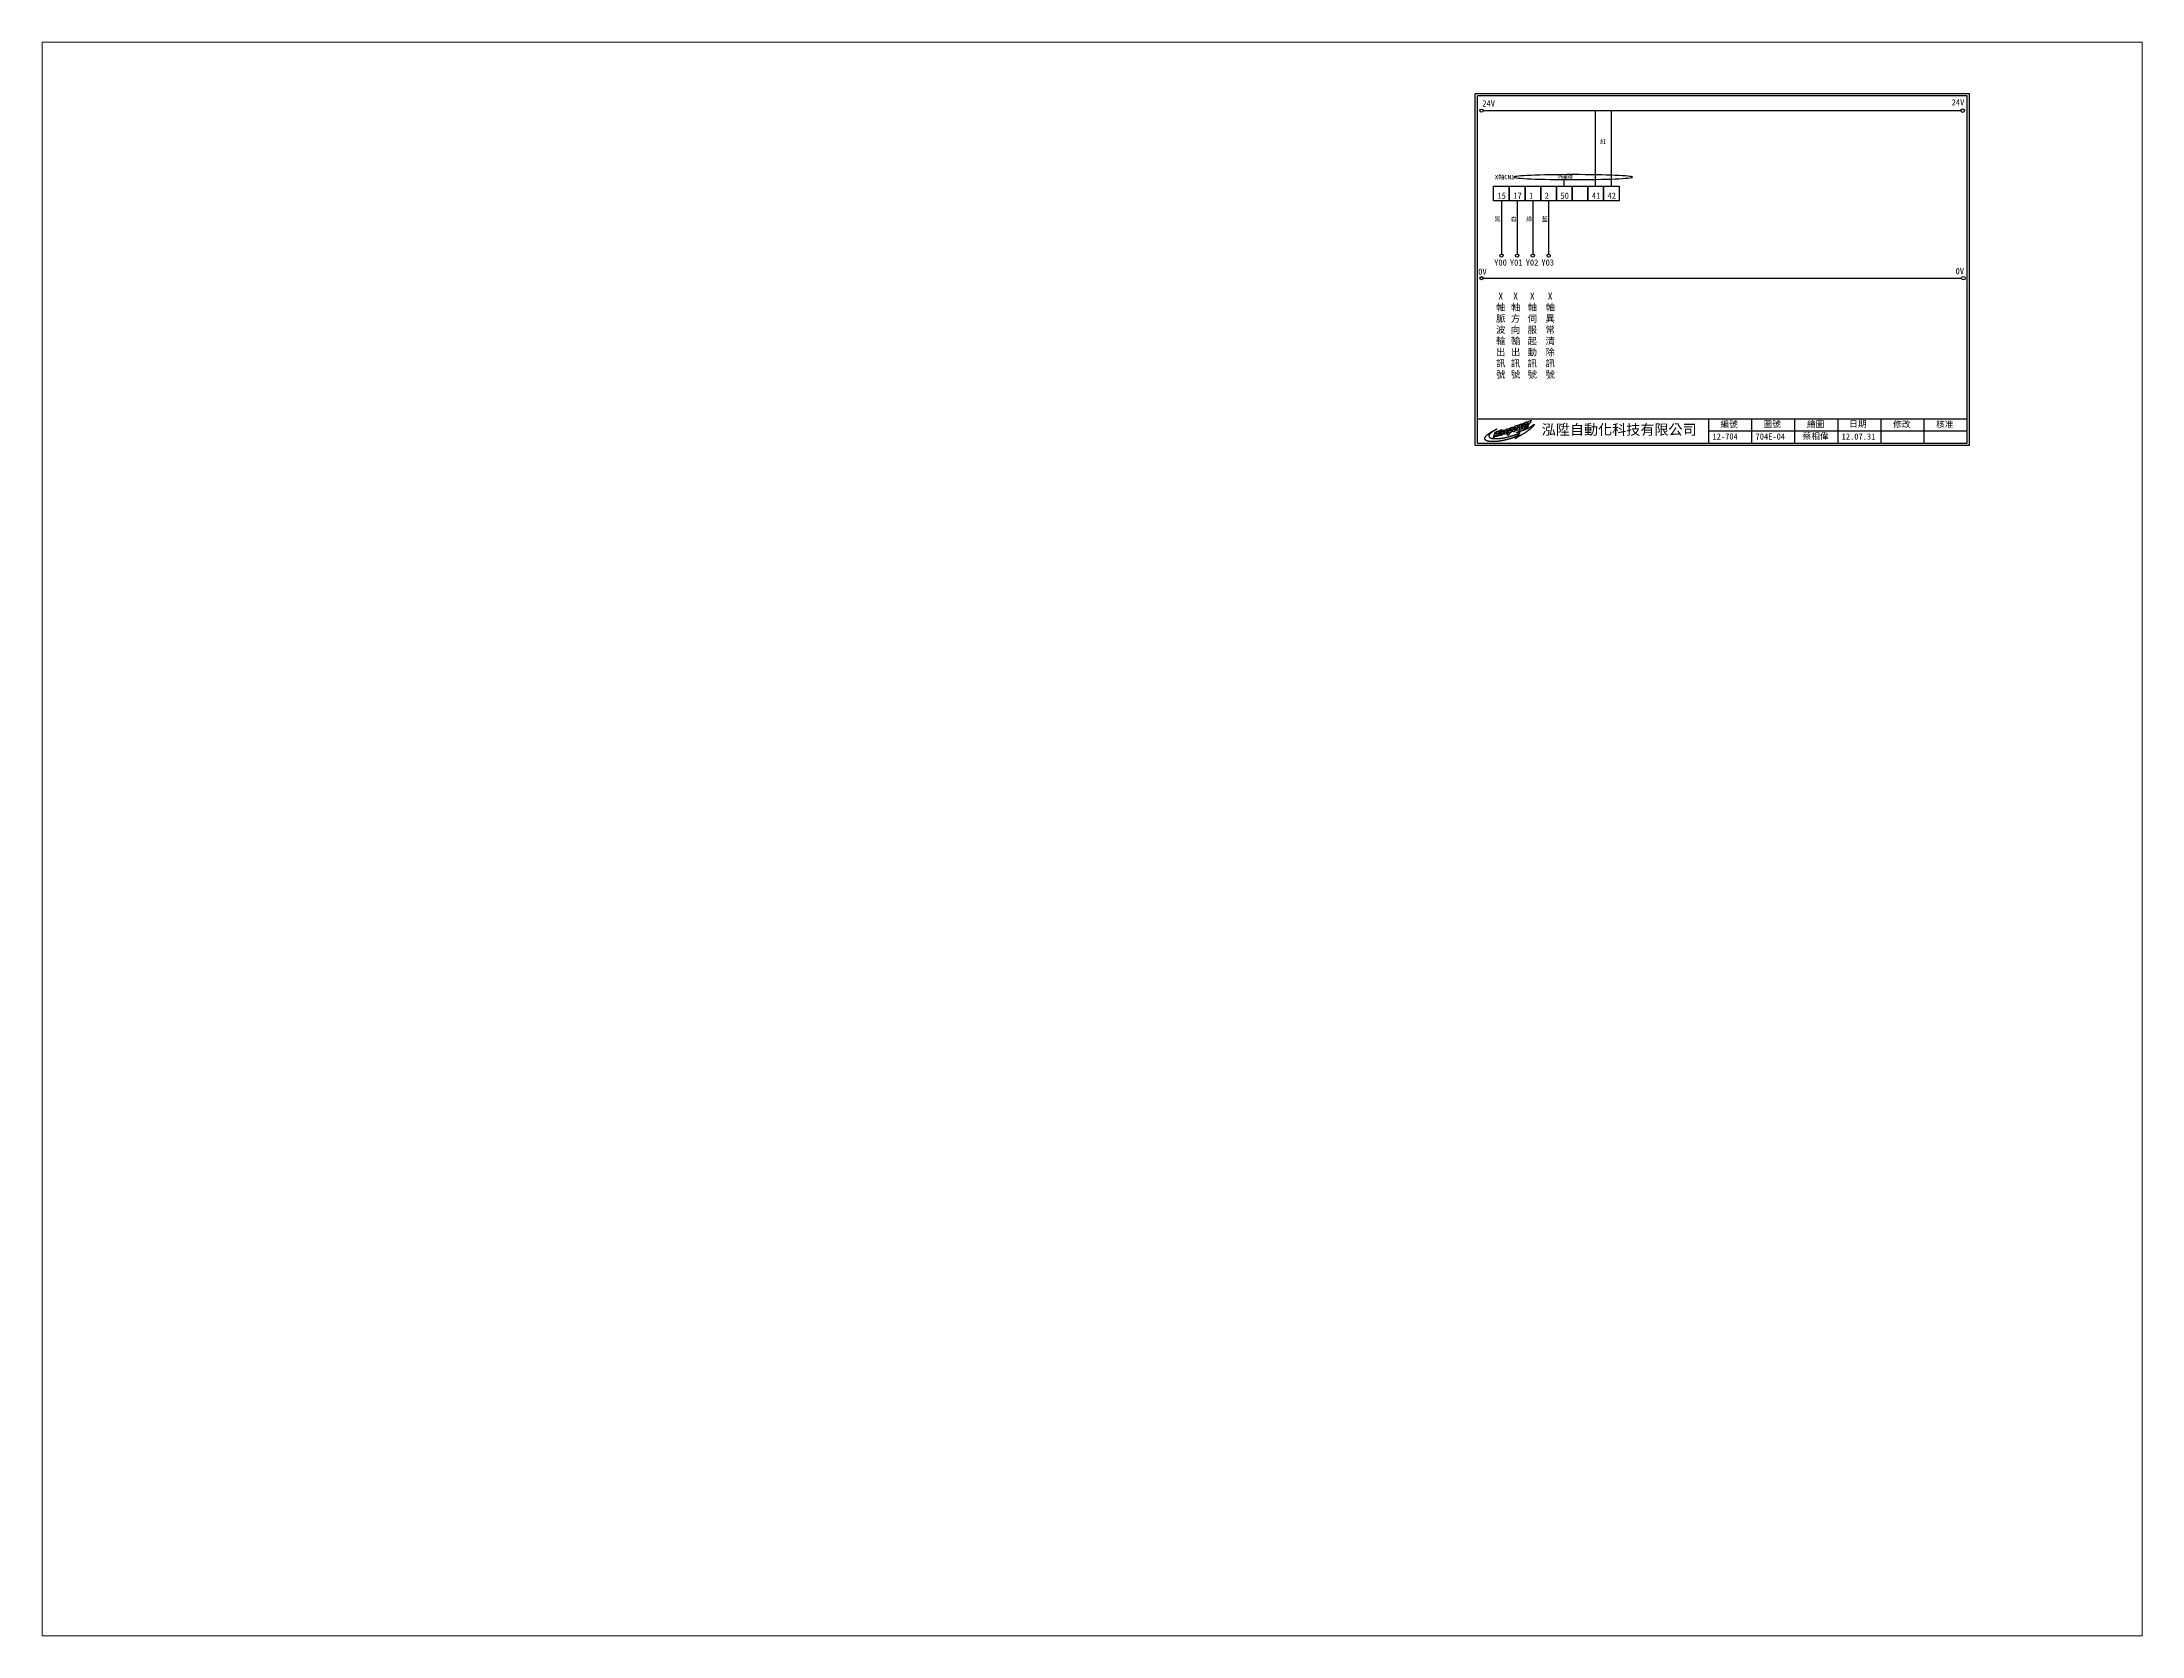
# Paper-space layout '配置1' of a CAD drawing. Extents: x 26 to 231, y 20 to 176.
# The model-space entities are those that its viewports show. They can reach past a viewport. Long polylines and large blocks are cut down to what shows.
import ezdxf

# ---------------------------------------------------------------- set-up
doc = ezdxf.new("R2010")
doc.units = 0
doc.linetypes.add('HIDDEN5', pattern=[10, 6, -4])
doc.layers.get('0').update_dxf_attribs({"linetype": 'CONTINUOUS'})
for name, color, linetype in [('圖框層', 7, 'CONTINUOUS'), ('標尺寸層', 3, 'CONTINUOUS'), ('輪廓線層', 7, 'CONTINUOUS')]:
    doc.layers.add(name, color=color, linetype=linetype)
doc.styles.add('CNS', font='romanc.shx', dxfattribs={"bigfont": 'chineset.shx'})
doc.styles.add('STSL', font='KAIU.TTF')

psp = doc.layouts.new('配置1')

msp = doc.modelspace()

# ---------------------------------------------------------------- texts
at = {"layer": '圖框層', "color": 4, "style": 'STSL'}
for s, height, p in [('24V', 3.6, (838.1, 530.3)), ('24V', 3.6, (1110.7, 530.9)), ('紅', 2.5, (906.5, 508.6)), ('X軸CN1', 2.5, (845.4, 488.1)), ('隔離線', 2, (882.2, 488.5)), ('黑', 2.5, (845.2, 463.7)), ('白', 2.5, (854.7, 463.7)), ('綠', 2.5, (863.6, 463.7)), ('藍', 2.5, (872.7, 463.7)), ('Y00', 3.6, (845, 437.9)), ('Y01', 3.6, (854.1, 437.9)), ('Y02', 3.6, (863.3, 437.9)), ('Y03', 3.6, (872.4, 437.9)), ('0V', 3.6, (835.7, 432.6)), ('0V', 3.6, (1113, 432.9)), ('泓陞自動化科技有限公司', 6, (872.6, 339.7)), ('編號', 3.6, (976.4, 344)), ('圖號', 3.6, (1001.4, 344)), ('繪圖', 3.6, (1026.7, 344)), ('日期', 3.6, (1051.2, 344.2)), ('修改', 3.6, (1076.7, 344)), ('核准', 3.6, (1101.7, 344)), ('12-704', 3.6, (971.8, 336.9)), ('704E-04', 3.6, (996.8, 336.9)), ('蔡相偉', 3.6, (1024.1, 337.1)), ('12.07.31', 3.6, (1046.8, 336.9))]:
    msp.add_text(s, height=height, dxfattribs=at).set_placement(p)
at = {"layer": '圖框層', "color": 7, "style": 'STSL'}
for s, p in [('15', (846.9, 476.7)), ('17', (856.1, 476.7)), ('1', (865.2, 476.7)), ('2', (874.3, 476.7)), ('50', (883.5, 476.7)), ('41', (901.7, 476.7)), ('42', (910.8, 476.7))]:
    msp.add_text(s, height=3.6, dxfattribs=at).set_placement(p)
at = {"layer": '標尺寸層', "color": 7, "char_height": 3.9, "width": 2.848, "attachment_point": 5, "style": 'CNS'}
for s, insert in [('{\\fDFKai-SB|b0|i0|c136|p65;X軸脈波輸出訊號}', (848.8, 397.2)), ('{\\fDFKai-SB|b0|i0|c136|p65;X軸方向輸出訊號}', (857.4, 397.2)), ('{\\fDFKai-SB|b0|i0|c136|p65;X軸伺服起動訊號}', (867.1, 397.2)), ('{\\fDFKai-SB|b0|i0|c136|p65;X軸異常清除訊號}', (877.5, 397.2))]:
    msp.add_mtext(s, dxfattribs=dict(at, insert=insert))

# ---------------------------------------------------------------- linework, layer by layer
for centre in [(1117.1, 527.9), (1117.6, 430.6)]:
    msp.add_circle(centre, 1)
at = {"layer": '圖框層', "color": 7}
for p, q in [((1121, 537.6), (834, 537.6)), ((834, 333.6), (834, 537.6)), ((1121, 333.6), (1121, 537.6)), ((1119.7, 536.4), (835.2, 536.4)), ((835.2, 334.9), (835.2, 536.4)), ((1119.7, 334.9), (1119.7, 536.4)), ((835.2, 348.9), (1119.7, 348.9)), ((969.7, 334.9), (969.7, 348.9)), ((969.7, 341.9), (1119.7, 341.9)), ((994.7, 334.9), (994.7, 348.9)), ((1019.7, 334.9), (1019.7, 348.9)), ((1044.7, 334.9), (1044.7, 348.9)), ((1069.7, 334.9), (1069.7, 348.9)), ((1094.7, 334.9), (1094.7, 348.9)), ((834, 333.6), (1121, 333.6)), ((835.2, 334.9), (1119.7, 334.9))]:
    msp.add_line(p, q, dxfattribs=at)
at = {"layer": '標尺寸層', "color": 7}
for p, q in [((838.5, 527.9), (1116.1, 527.9)), ((903.9, 484.1), (903.9, 527.9)), ((913.1, 484.1), (913.1, 527.9)), ((885.7, 484.1), (885.7, 487.9)), ((849.2, 475.5), (849.2, 444.6)), ((858.3, 475.5), (858.3, 444.6)), ((867.4, 475.5), (867.4, 444.6)), ((876.6, 475.5), (876.6, 444.6)), ((838.7, 430.6), (1116.6, 430.6))]:
    msp.add_line(p, q, dxfattribs=at)
for points in [[(844.6, 484.1), (853.7, 484.1), (853.7, 475.5), (844.6, 475.5)], [(853.7, 484.1), (862.9, 484.1), (862.9, 475.5), (853.7, 475.5)], [(862.9, 484.1), (872, 484.1), (872, 475.5), (862.9, 475.5)], [(872, 484.1), (881.1, 484.1), (881.1, 475.5), (872, 475.5)], [(881.1, 484.1), (890.2, 484.1), (890.2, 475.5), (881.1, 475.5)], [(890.2, 484.1), (899.4, 484.1), (899.4, 475.5), (890.2, 475.5)], [(899.4, 484.1), (908.5, 484.1), (908.5, 475.5), (899.4, 475.5)], [(908.5, 484.1), (917.6, 484.1), (917.6, 475.5), (908.5, 475.5)]]:
    msp.add_lwpolyline(points, close=True, dxfattribs=at)
for centre in [(837.6, 527.9), (849.2, 443.7), (858.3, 443.7), (867.4, 443.7), (876.6, 443.7), (837.6, 430.6)]:
    msp.add_circle(centre, 0.92, dxfattribs=at)
at = {"layer": '標尺寸層', "color": 7, "linetype": 'HIDDEN5', "extrusion": (0, 0, -1)}
msp.add_ellipse((890.8, 489.3), major_axis=(-34.5, 0), ratio=0.042058, dxfattribs=at)
at = {"layer": '輪廓線層', "color": 1}
msp.add_lwpolyline([(858.6, 339.1), (858.3, 339), (858, 338.8), (857.7, 338.7), (857.4, 338.6), (857.1, 338.4), (856.8, 338.3), (856.5, 338.2), (856.2, 338.1), (855.9, 338), (855.7, 337.9), (855.5, 337.8), (855.3, 337.7), (855, 337.7), (854.8, 337.6), (854.6, 337.5), (854.4, 337.4), (854.1, 337.4), (853.8, 337.3), (853.5, 337.2), (853.3, 337.1), (853, 337), (852.7, 337), (852.4, 336.9), (852.1, 336.8), (851.9, 336.7), (851.6, 336.7), (851.4, 336.6), (851.2, 336.6), (851, 336.5), (850.8, 336.5), (850.6, 336.4), (850.4, 336.4), (850.2, 336.3), (850, 336.3), (849.8, 336.3), (849.6, 336.2), (849.4, 336.2), (849.3, 336.1), (849.1, 336.1), (848.9, 336.1), (848.7, 336.1), (848.5, 336), (848.4, 336), (848.2, 336), (848, 335.9), (847.8, 335.9), (847.6, 335.9), (847.5, 335.9), (847.3, 335.9), (847.2, 335.8), (847, 335.8), (846.8, 335.8), (846.7, 335.8), (846.5, 335.8), (846.4, 335.8), (846.2, 335.7), (846, 335.7), (845.9, 335.7), (845.7, 335.7), (845.5, 335.7), (845.3, 335.7), (845.2, 335.7), (845, 335.7), (844.8, 335.7), (844.7, 335.7), (844.5, 335.7), (844.4, 335.7), (844.2, 335.7), (844.1, 335.7), (843.9, 335.7), (843.8, 335.7), (843.7, 335.7), (843.5, 335.7), (843.4, 335.7), (843.3, 335.7), (843.2, 335.7), (843.1, 335.7), (843, 335.7), (842.9, 335.7), (842.7, 335.7), (842.6, 335.8), (842.5, 335.8), (842.4, 335.8), (842.2, 335.8), (842.1, 335.8), (842, 335.8), (841.8, 335.9), (841.7, 335.9), (841.6, 335.9), (841.4, 336), (841.3, 336), (841.1, 336), (841, 336.1), (840.9, 336.1), (840.8, 336.2), (840.6, 336.2), (840.5, 336.3), (840.4, 336.3), (840.3, 336.3), (840.3, 336.4), (840.2, 336.4), (840.1, 336.5), (840.1, 336.5), (840, 336.6), (839.9, 336.6), (839.9, 336.7), (839.9, 336.7), (839.8, 336.8), (839.8, 336.8), (839.8, 336.8), (839.7, 336.9), (839.7, 336.9), (839.7, 336.9), (839.7, 337), (839.7, 337), (839.7, 337), (839.7, 337.1), (839.6, 337.1), (839.6, 337.1), (839.6, 337.2), (839.6, 337.2), (839.6, 337.2), (839.6, 337.3), (839.6, 337.3), (839.6, 337.3), (839.6, 337.4), (839.6, 337.4), (839.6, 337.4), (839.6, 337.5), (839.6, 337.5), (839.6, 337.5), (839.6, 337.6), (839.6, 337.6), (839.6, 337.7), (839.6, 337.7), (839.6, 337.7), (839.6, 337.8), (839.6, 337.8), (839.6, 337.8), (839.6, 337.9), (839.6, 337.9), (839.6, 338), (839.7, 338), (839.7, 338.1), (839.7, 338.1), (839.8, 338.2), (839.8, 338.3), (839.8, 338.3), (839.9, 338.4), (839.9, 338.5), (840, 338.6), (840.1, 338.7), (840.1, 338.7), (840.2, 338.8), (840.3, 338.9), (840.4, 339), (840.4, 339.1), (840.5, 339.2), (840.6, 339.3), (840.7, 339.4), (840.8, 339.5), (841, 339.6), (841.1, 339.8), (841.2, 339.9), (841.3, 340), (841.5, 340.1), (841.6, 340.2), (841.7, 340.3), (841.9, 340.4), (842, 340.5), (842.1, 340.6), (842.3, 340.7), (842.4, 340.8), (842.5, 340.8), (842.7, 340.9), (842.8, 341), (842.9, 341.1), (843, 341.2), (843.2, 341.2), (843.3, 341.3), (843.4, 341.4), (843.5, 341.4), (843.6, 341.5), (843.7, 341.6), (843.8, 341.6), (843.9, 341.7), (844, 341.7), (844.1, 341.8), (844.3, 341.9), (844.4, 341.9), (844.6, 342), (844.7, 342.1), (844.9, 342.2), (845.1, 342.3), (845.3, 342.4), (845.5, 342.5), (845.7, 342.6), (845.9, 342.7), (846.1, 342.8), (846.2, 342.9), (846.4, 343), (846.5, 343), (846.5, 343), (846.6, 343), (846.6, 343), (846.6, 343), (846.6, 343), (846.6, 343), (846.6, 343), (846.5, 342.9), (846.5, 342.9), (846.4, 342.9), (846.3, 342.8), (846.2, 342.8), (846.1, 342.7), (846, 342.7), (845.9, 342.6), (845.8, 342.5), (845.7, 342.5), (845.6, 342.4), (845.5, 342.3), (845.3, 342.3), (845.2, 342.2), (845.1, 342.1), (844.9, 342), (844.8, 342), (844.7, 341.9), (844.6, 341.8), (844.4, 341.7), (844.3, 341.6), (844.2, 341.6), (844.1, 341.5), (843.9, 341.4), (843.8, 341.3), (843.7, 341.2), (843.6, 341.2), (843.5, 341.1), (843.4, 341), (843.3, 340.9), (843.1, 340.8), (843, 340.7), (842.9, 340.6), (842.9, 340.6), (842.8, 340.5), (842.7, 340.4), (842.6, 340.3), (842.5, 340.2), (842.4, 340.1), (842.4, 340.1), (842.3, 340), (842.3, 339.9), (842.2, 339.9), (842.2, 339.8), (842.1, 339.7), (842.1, 339.7), (842, 339.6), (842, 339.5), (842, 339.5), (842, 339.4), (842, 339.3), (841.9, 339.3), (841.9, 339.2), (841.9, 339.2), (841.9, 339.1), (841.9, 339.1), (841.9, 339), (841.9, 339), (841.9, 338.9), (841.9, 338.9), (841.9, 338.8), (841.9, 338.8), (841.9, 338.8), (841.9, 338.7), (842, 338.7), (842, 338.7), (842, 338.6), (842, 338.6), (842, 338.5), (842, 338.5), (842.1, 338.5), (842.1, 338.4), (842.1, 338.4), (842.1, 338.4), (842.2, 338.3), (842.2, 338.3), (842.2, 338.3), (842.3, 338.3), (842.3, 338.2), (842.4, 338.2), (842.4, 338.2), (842.5, 338.1), (842.5, 338.1), (842.6, 338.1), (842.6, 338), (842.7, 338), (842.7, 338), (842.8, 338), (842.9, 337.9), (842.9, 337.9), (843, 337.9), (843.1, 337.8), (843.1, 337.8), (843.2, 337.8), (843.3, 337.7), (843.4, 337.7), (843.4, 337.7), (843.5, 337.7), (843.6, 337.7), (843.7, 337.6), (843.8, 337.6), (843.8, 337.6), (843.9, 337.6), (844, 337.6), (844.1, 337.6), (844.2, 337.6), (844.4, 337.5), (844.5, 337.5), (844.6, 337.5), (844.7, 337.5), (844.9, 337.5), (845, 337.5), (845.1, 337.5), (845.3, 337.5), (845.4, 337.5), (845.6, 337.5), (845.7, 337.5), (845.9, 337.5), (846.1, 337.5), (846.2, 337.5), (846.4, 337.5), (846.6, 337.5), (846.8, 337.5), (847, 337.5), (847.2, 337.5), (847.4, 337.5), (847.6, 337.5), (847.8, 337.6), (847.9, 337.6), (848.1, 337.6), (848.3, 337.6), (848.4, 337.6), (848.6, 337.6), (848.8, 337.7), (848.9, 337.7), (849.1, 337.7), (849.3, 337.7), (849.4, 337.7), (849.6, 337.8), (849.8, 337.8), (850, 337.8), (850.2, 337.9), (850.4, 337.9), (850.7, 337.9), (850.9, 338), (851.2, 338), (851.5, 338.1), (851.7, 338.1), (852, 338.2), (852.3, 338.3), (852.6, 338.3), (852.9, 338.4), (853.2, 338.5), (853.4, 338.5), (853.7, 338.6), (854, 338.7), (854.2, 338.7), (854.5, 338.8), (854.7, 338.9), (854.9, 339), (855.1, 339), (855.4, 339.1), (855.5, 339.1), (855.7, 339.2), (855.9, 339.2), (856, 339.3), (856.2, 339.3), (856.3, 339.4), (856.4, 339.4), (856.5, 339.4), (856.6, 339.5), (856.7, 339.5), (856.9, 339.6), (857, 339.6), (857.1, 339.7), (857.2, 339.7), (857.4, 339.8), (857.6, 339.8), (857.7, 339.9), (857.9, 340), (858.1, 340), (858.2, 340.1), (858.4, 340.1), (858.5, 340.2), (858.7, 340.3), (858.8, 340.3), (858.9, 340.3), (859, 340.4), (859.1, 340.4), (859.2, 340.5), (859.4, 340.5), (859.5, 340.5), (859.6, 340.6), (859.7, 340.6), (859.8, 340.7), (859.8, 340.7), (859.9, 340.7), (860, 340.8), (860, 340.8), (860, 340.8), (860, 340.8), (860, 340.9), (859.9, 340.9), (859.9, 340.9), (859.8, 340.9), (859.8, 340.9), (859.7, 340.9), (859.6, 340.9), (859.5, 340.9), (859.4, 341), (859.4, 341), (859.3, 341), (859.2, 341), (859.1, 341), (859, 341), (858.9, 341), (858.8, 341), (858.7, 341), (858.6, 341), (858.5, 341.1), (858.5, 341.1), (858.4, 341.1), (858.3, 341.1), (858.2, 341.1), (858.2, 341.1), (858.1, 341.1), (858.1, 341.1), (858, 341.1), (858, 341.2), (858, 341.2), (858, 341.2), (858, 341.2), (858, 341.2), (858.1, 341.2), (858.1, 341.2), (858.2, 341.3), (858.3, 341.3), (858.4, 341.3), (858.5, 341.3), (858.6, 341.4), (858.7, 341.4), (858.9, 341.4), (859, 341.5), (859.2, 341.5), (859.3, 341.6), (859.5, 341.6), (859.7, 341.7), (859.9, 341.7), (860, 341.8), (860.2, 341.8), (860.4, 341.9), (860.6, 341.9), (860.8, 342), (861, 342.1), (861.1, 342.1), (861.3, 342.2), (861.5, 342.2), (861.7, 342.3), (861.9, 342.4), (862.1, 342.4), (862.3, 342.5), (862.5, 342.6), (862.8, 342.7), (863, 342.8), (863.2, 342.9), (863.5, 343), (863.8, 343.1), (864, 343.2), (864.3, 343.4), (864.5, 343.5), (864.8, 343.6), (865, 343.7), (865.2, 343.8), (865.4, 343.9), (865.6, 344), (865.8, 344.1), (865.9, 344.2), (866.1, 344.3), (866.3, 344.4), (866.4, 344.5), (866.6, 344.6), (866.8, 344.7), (866.9, 344.8), (867.1, 344.9), (867.3, 345), (867.4, 345.1), (867.5, 345.2), (867.7, 345.4), (867.8, 345.4), (867.9, 345.5), (868, 345.6), (868.1, 345.7), (868.2, 345.7), (868.3, 345.8), (868.3, 345.8), (868.3, 345.8), (868.3, 345.8), (868.3, 345.7), (868.3, 345.7), (868.3, 345.6), (868.2, 345.5), (868.2, 345.4), (868.1, 345.4), (868.1, 345.3), (868, 345.2), (868, 345.1), (867.9, 345.1), (867.9, 345), (867.8, 344.9), (867.8, 344.9), (867.7, 344.8), (867.6, 344.7), (867.6, 344.7), (867.5, 344.6), (867.4, 344.5), (867.4, 344.4), (867.3, 344.3), (867.2, 344.3), (867.1, 344.2), (867, 344.1), (866.9, 343.9), (866.8, 343.8), (866.6, 343.7), (866.5, 343.6), (866.3, 343.4), (866.2, 343.3), (866.1, 343.2), (865.9, 343), (865.7, 342.9), (865.6, 342.7), (865.4, 342.6), (865.2, 342.5), (865, 342.3), (864.8, 342.2), (864.6, 342), (864.4, 341.8), (864.1, 341.7), (863.9, 341.5), (863.7, 341.3), (863.4, 341.2), (863.1, 341), (862.9, 340.8), (862.6, 340.6), (862.4, 340.5), (862.1, 340.3), (861.8, 340.2), (861.6, 340), (861.3, 339.8), (861.1, 339.7), (860.8, 339.5), (860.5, 339.4), (860.3, 339.2), (860, 339.1), (859.7, 338.9), (859.5, 338.8), (859.2, 338.6), (859, 338.5), (858.8, 338.4), (858.6, 338.3), (858.4, 338.1), (858.2, 338.1), (858.1, 338), (857.9, 337.9), (857.8, 337.8), (857.7, 337.8), (857.6, 337.7), (857.5, 337.7), (857.4, 337.6), (857.3, 337.6), (857.3, 337.6), (857.2, 337.5), (857.1, 337.5), (857.1, 337.5), (857.1, 337.5), (857.1, 337.5), (857.1, 337.6), (857.2, 337.6), (857.2, 337.7), (857.3, 337.7), (857.4, 337.8), (857.5, 337.9), (857.6, 338), (857.8, 338.1), (857.9, 338.2), (858.1, 338.3), (858.2, 338.4), (858.4, 338.5), (858.5, 338.7), (858.7, 338.8), (858.9, 338.9), (859, 339), (859.2, 339.1), (859.3, 339.2), (859.4, 339.3), (859.5, 339.4), (859.6, 339.5), (859.6, 339.5), (859.7, 339.5), (859.7, 339.6), (859.6, 339.5), (859.6, 339.5), (859.5, 339.5), (859.3, 339.4), (859.2, 339.4), (859, 339.3), (858.8, 339.2)], close=True, dxfattribs=at)
at = {"layer": '輪廓線層', "color": 116}
for points in [[(847.2, 340.2), (847.2, 340.2), (847.2, 340.2), (847.2, 340.2), (847.2, 340.2), (847.2, 340.1), (847.2, 340.1), (847.2, 340.1), (847.2, 340.1), (847.2, 340), (847.2, 340), (847.2, 340), (847.2, 339.9), (847.2, 339.9), (847.2, 339.8), (847.2, 339.8), (847.2, 339.8), (847.2, 339.7), (847.2, 339.7), (847.2, 339.6), (847.1, 339.6), (847.1, 339.6), (847.1, 339.5), (847.1, 339.5), (847.1, 339.4), (847.1, 339.4), (847.1, 339.4), (847.1, 339.3), (847, 339.3), (847, 339.3), (847, 339.3), (847, 339.2), (847, 339.2), (847, 339.2), (847, 339.2), (847, 339.1), (847, 339.1), (847, 339.1), (847, 339.1), (847, 339), (847, 339), (847, 339), (847, 339), (847, 339), (847, 339), (847, 338.9), (847, 338.9), (847, 338.9), (847, 338.9), (847, 338.9), (847, 338.9), (847, 338.9), (847, 338.9), (847, 338.9), (847, 338.8), (847, 338.8), (846.9, 338.8), (846.9, 338.8), (846.9, 338.8), (846.9, 338.8), (846.9, 338.8), (846.8, 338.8), (846.8, 338.8), (846.8, 338.8), (846.8, 338.8), (846.7, 338.7), (846.7, 338.7), (846.7, 338.7), (846.6, 338.7), (846.6, 338.7), (846.5, 338.7), (846.5, 338.7), (846.5, 338.7), (846.4, 338.7), (846.4, 338.7), (846.4, 338.6), (846.3, 338.6), (846.3, 338.6), (846.3, 338.6), (846.3, 338.6), (846.2, 338.6), (846.2, 338.6), (846.2, 338.6), (846.2, 338.6), (846.2, 338.6), (846.1, 338.6), (846.1, 338.6), (846.1, 338.6), (846.1, 338.6), (846.1, 338.6), (846.1, 338.7), (846.1, 338.7), (846.1, 338.7), (846.1, 338.7), (846.1, 338.8), (846.1, 338.8), (846.1, 338.8), (846.1, 338.8), (846.1, 338.9), (846.2, 338.9), (846.2, 338.9), (846.2, 338.9), (846.2, 339), (846.2, 339), (846.2, 339), (846.2, 339), (846.2, 339.1), (846.2, 339.1), (846.2, 339.1), (846.2, 339.1), (846.2, 339.2), (846.2, 339.2), (846.3, 339.2), (846.3, 339.3), (846.3, 339.3), (846.3, 339.3), (846.3, 339.3), (846.3, 339.4), (846.3, 339.4), (846.3, 339.4), (846.3, 339.4), (846.3, 339.5), (846.3, 339.5), (846.3, 339.5), (846.3, 339.5), (846.3, 339.5), (846.3, 339.5), (846.3, 339.6), (846.3, 339.6), (846.3, 339.6), (846.3, 339.6), (846.3, 339.6), (846.3, 339.6), (846.3, 339.6), (846.3, 339.6), (846.3, 339.6), (846.3, 339.6), (846.3, 339.6), (846.2, 339.6), (846.2, 339.6), (846.2, 339.6), (846.2, 339.6), (846.2, 339.6), (846.2, 339.6), (846.2, 339.6), (846.2, 339.6), (846.1, 339.6), (846.1, 339.6), (846.1, 339.6), (846.1, 339.6), (846.1, 339.6), (846.1, 339.6), (846, 339.6), (846, 339.6), (846, 339.6), (846, 339.6), (846, 339.6), (845.9, 339.6), (845.9, 339.5), (845.9, 339.5), (845.9, 339.5), (845.9, 339.5), (845.8, 339.5), (845.8, 339.5), (845.8, 339.5), (845.8, 339.5), (845.8, 339.4), (845.8, 339.4), (845.8, 339.4), (845.8, 339.4), (845.8, 339.4), (845.8, 339.4), (845.8, 339.4), (845.7, 339.3), (845.7, 339.3), (845.7, 339.3), (845.7, 339.3), (845.7, 339.3), (845.7, 339.3), (845.7, 339.3), (845.7, 339.2), (845.7, 339.2), (845.7, 339.2), (845.7, 339.2), (845.7, 339.2), (845.7, 339.1), (845.7, 339.1), (845.7, 339.1), (845.7, 339.1), (845.7, 339), (845.6, 339), (845.6, 339), (845.6, 339), (845.6, 338.9), (845.6, 338.9), (845.6, 338.9), (845.6, 338.9), (845.6, 338.8), (845.6, 338.8), (845.6, 338.8), (845.6, 338.8), (845.5, 338.7), (845.5, 338.7), (845.5, 338.7), (845.5, 338.7), (845.5, 338.6), (845.5, 338.6), (845.5, 338.6), (845.5, 338.6), (845.5, 338.5), (845.5, 338.5), (845.5, 338.5), (845.5, 338.5), (845.5, 338.5), (845.5, 338.5), (845.4, 338.4), (845.4, 338.4), (845.4, 338.4), (845.4, 338.4), (845.4, 338.4), (845.3, 338.4), (845.3, 338.4), (845.3, 338.4), (845.3, 338.3), (845.2, 338.3), (845.2, 338.3), (845.1, 338.3), (845.1, 338.3), (845, 338.3), (845, 338.3), (844.9, 338.2), (844.9, 338.2), (844.8, 338.2), (844.8, 338.2), (844.8, 338.2), (844.7, 338.2), (844.7, 338.2), (844.7, 338.2), (844.6, 338.2), (844.6, 338.2), (844.6, 338.2), (844.6, 338.2), (844.6, 338.2), (844.6, 338.3), (844.6, 338.3), (844.6, 338.3), (844.6, 338.4), (844.6, 338.4), (844.7, 338.4), (844.7, 338.5), (844.7, 338.5), (844.7, 338.5), (844.7, 338.6), (844.7, 338.6), (844.7, 338.6), (844.7, 338.7), (844.8, 338.7), (844.8, 338.7), (844.8, 338.8), (844.8, 338.8), (844.8, 338.8), (844.8, 338.9), (844.8, 338.9), (844.8, 338.9), (844.8, 339), (844.8, 339), (844.9, 339), (844.9, 339.1), (844.9, 339.1), (844.9, 339.1), (844.9, 339.2), (844.9, 339.2), (844.9, 339.2), (844.9, 339.3), (845, 339.3), (845, 339.4), (845, 339.4), (845, 339.5), (845, 339.5), (845.1, 339.6), (845.1, 339.6), (845.1, 339.7), (845.1, 339.7), (845.1, 339.8), (845.1, 339.8), (845.1, 339.9), (845.2, 339.9), (845.2, 339.9), (845.2, 340), (845.2, 340), (845.2, 340.1), (845.2, 340.1), (845.2, 340.1), (845.2, 340.2), (845.3, 340.2), (845.3, 340.2), (845.3, 340.2), (845.3, 340.3), (845.3, 340.3), (845.3, 340.3), (845.3, 340.3), (845.3, 340.4), (845.3, 340.4), (845.3, 340.4), (845.3, 340.5), (845.4, 340.5), (845.4, 340.6), (845.4, 340.6), (845.4, 340.7), (845.4, 340.7), (845.4, 340.8), (845.5, 340.8), (845.5, 340.9), (845.5, 340.9), (845.5, 341), (845.5, 341), (845.5, 341), (845.5, 341.1), (845.6, 341.1), (845.6, 341.1), (845.6, 341.2), (845.6, 341.2), (845.6, 341.2), (845.6, 341.2), (845.7, 341.2), (845.7, 341.2), (845.8, 341.3), (845.8, 341.3), (845.9, 341.3), (846.1, 341.4), (846.2, 341.4), (846.4, 341.5), (846.5, 341.6), (846.7, 341.6), (846.9, 341.7), (847, 341.7), (847.2, 341.8), (847.3, 341.8), (847.4, 341.8), (847.4, 341.9), (847.5, 341.9), (847.5, 341.9), (847.5, 341.9), (847.6, 341.9), (847.6, 341.9), (847.6, 341.9), (847.6, 341.9), (847.6, 341.9), (847.6, 341.9), (847.7, 341.9), (847.7, 341.9), (847.7, 341.8), (847.7, 341.8), (847.7, 341.8), (847.7, 341.8), (847.7, 341.8), (847.7, 341.8), (847.8, 341.8), (847.8, 341.7), (847.8, 341.7), (847.8, 341.7), (847.8, 341.7), (847.8, 341.7), (847.8, 341.6), (847.8, 341.6), (847.8, 341.6), (847.8, 341.6), (847.8, 341.5), (847.8, 341.5), (847.8, 341.5), (847.8, 341.4), (847.8, 341.4), (847.8, 341.4), (847.8, 341.3), (847.7, 341.3), (847.7, 341.3), (847.7, 341.2), (847.7, 341.2), (847.7, 341.2), (847.7, 341.1), (847.7, 341.1), (847.6, 341.1), (847.6, 341), (847.6, 341), (847.6, 341), (847.6, 340.9), (847.5, 340.9), (847.5, 340.9), (847.5, 340.8), (847.5, 340.8), (847.4, 340.8), (847.4, 340.7), (847.4, 340.7), (847.4, 340.7), (847.3, 340.6), (847.3, 340.6), (847.3, 340.6), (847.3, 340.5), (847.3, 340.5), (847.2, 340.5), (847.2, 340.5), (847.2, 340.4), (847.2, 340.4), (847.1, 340.4), (847.1, 340.4), (847.1, 340.4), (847.1, 340.4), (847.1, 340.4), (847.1, 340.3), (847.1, 340.3), (847, 340.3), (847, 340.3), (847, 340.3), (847, 340.3), (847, 340.3), (847, 340.3), (847.1, 340.3), (847.1, 340.3), (847.1, 340.3), (847.1, 340.3), (847.1, 340.3), (847.1, 340.3), (847.2, 340.3), (847.2, 340.3)], [(848.2, 341.5), (849, 341.8), (848.1, 339.2), (847.3, 338.9)], [(848.5, 342.4), (849.3, 342.7), (849.1, 341.9), (848.2, 341.7)], [(850, 341.6), (850, 341.6), (850, 341.6), (850, 341.6), (850, 341.6), (850, 341.5), (850, 341.5), (850, 341.5), (849.9, 341.5), (849.9, 341.5), (849.9, 341.5), (849.9, 341.5), (849.9, 341.4), (849.9, 341.4), (849.9, 341.4), (850, 341.4), (850, 341.4), (850, 341.4), (850, 341.4), (850, 341.4), (850, 341.4), (850, 341.4), (850, 341.4), (850, 341.3), (850.1, 341.3), (850.1, 341.3), (850.1, 341.3), (850.2, 341.3), (850.2, 341.3), (850.2, 341.3), (850.3, 341.3), (850.3, 341.3), (850.4, 341.3), (850.4, 341.3), (850.4, 341.3), (850.5, 341.3), (850.5, 341.3), (850.5, 341.3), (850.6, 341.3), (850.6, 341.3), (850.6, 341.3), (850.6, 341.3), (850.7, 341.3), (850.7, 341.3), (850.7, 341.3), (850.7, 341.3), (850.7, 341.3), (850.7, 341.2), (850.7, 341.2), (850.7, 341.2), (850.7, 341.2), (850.7, 341.2), (850.7, 341.2), (850.7, 341.1), (850.8, 341.1), (850.8, 341.1), (850.8, 341.1), (850.8, 341.1), (850.8, 341), (850.8, 341), (850.8, 341), (850.8, 341), (850.8, 341), (850.8, 341), (850.8, 340.9), (850.8, 340.9), (850.8, 340.9), (850.8, 340.9), (850.8, 340.9), (850.7, 340.9), (850.7, 340.9), (850.7, 340.8), (850.7, 340.8), (850.7, 340.8), (850.7, 340.8), (850.7, 340.7), (850.7, 340.7), (850.7, 340.7), (850.7, 340.6), (850.6, 340.6), (850.6, 340.5), (850.6, 340.5), (850.6, 340.4), (850.6, 340.4), (850.5, 340.3), (850.5, 340.3), (850.5, 340.3), (850.4, 340.2), (850.4, 340.2), (850.4, 340.1), (850.4, 340.1), (850.3, 340.1), (850.3, 340), (850.2, 340), (850.2, 339.9), (850.2, 339.9), (850.1, 339.9), (850.1, 339.8), (850, 339.8), (850, 339.8), (850, 339.8), (849.9, 339.7), (849.9, 339.7), (849.9, 339.7), (849.8, 339.6), (849.8, 339.6), (849.7, 339.6), (849.7, 339.6), (849.7, 339.6), (849.6, 339.5), (849.6, 339.5), (849.5, 339.5), (849.5, 339.5), (849.5, 339.5), (849.4, 339.5), (849.4, 339.5), (849.4, 339.4), (849.3, 339.4), (849.3, 339.4), (849.3, 339.4), (849.2, 339.4), (849.2, 339.4), (849.2, 339.4), (849.2, 339.4), (849.1, 339.4), (849.1, 339.4), (849.1, 339.4), (849, 339.3), (849, 339.3), (849, 339.3), (849, 339.3), (848.9, 339.4), (848.9, 339.4), (848.9, 339.4), (848.9, 339.4), (848.8, 339.4), (848.8, 339.4), (848.8, 339.4), (848.8, 339.4), (848.8, 339.4), (848.7, 339.4), (848.7, 339.5), (848.7, 339.5), (848.7, 339.5), (848.7, 339.5), (848.7, 339.5), (848.7, 339.5), (848.6, 339.6), (848.6, 339.6), (848.6, 339.6), (848.6, 339.6), (848.6, 339.7), (848.6, 339.7), (848.6, 339.7), (848.6, 339.7), (848.6, 339.7), (848.6, 339.8), (848.6, 339.8), (848.6, 339.8), (848.6, 339.8), (848.6, 339.9), (848.6, 339.9), (848.6, 339.9), (848.6, 339.9), (848.6, 339.9), (848.6, 340), (848.6, 340), (848.6, 340), (848.6, 340), (848.7, 340), (848.7, 340), (848.7, 340.1), (848.7, 340.1), (848.7, 340.1), (848.7, 340.1), (848.7, 340.1), (848.7, 340.1), (848.8, 340.1), (848.8, 340.1), (848.8, 340.2), (848.8, 340.2), (848.8, 340.2), (848.9, 340.2), (848.9, 340.2), (848.9, 340.2), (849, 340.2), (849, 340.2), (849, 340.2), (849, 340.2), (849.1, 340.2), (849.1, 340.2), (849.1, 340.3), (849.1, 340.3), (849.2, 340.3), (849.2, 340.3), (849.2, 340.3), (849.2, 340.3), (849.3, 340.3), (849.3, 340.3), (849.3, 340.3), (849.3, 340.3), (849.4, 340.3), (849.4, 340.3), (849.4, 340.3), (849.4, 340.3), (849.4, 340.3), (849.4, 340.3), (849.4, 340.3), (849.4, 340.3), (849.5, 340.3), (849.5, 340.3), (849.5, 340.3), (849.5, 340.3), (849.5, 340.3), (849.5, 340.2), (849.5, 340.2), (849.5, 340.2), (849.5, 340.2), (849.5, 340.2), (849.5, 340.2), (849.5, 340.2), (849.5, 340.1), (849.5, 340.1), (849.5, 340.1), (849.5, 340.1), (849.5, 340.1), (849.5, 340.1), (849.5, 340.1), (849.5, 340.1), (849.5, 340.1), (849.5, 340.1), (849.5, 340.1), (849.5, 340.1), (849.6, 340.1), (849.6, 340.1), (849.6, 340.1), (849.6, 340.1), (849.6, 340.1), (849.7, 340.1), (849.7, 340.1), (849.7, 340.2), (849.7, 340.2), (849.7, 340.2), (849.7, 340.2), (849.8, 340.2), (849.8, 340.2), (849.8, 340.2), (849.8, 340.2), (849.8, 340.3), (849.8, 340.3), (849.8, 340.3), (849.8, 340.3), (849.8, 340.3), (849.8, 340.3), (849.8, 340.3), (849.9, 340.4), (849.9, 340.4), (849.9, 340.4), (849.9, 340.4), (849.9, 340.4), (849.9, 340.4), (849.9, 340.4), (849.8, 340.4), (849.8, 340.5), (849.8, 340.5), (849.8, 340.5), (849.8, 340.5), (849.8, 340.5), (849.8, 340.5), (849.8, 340.5), (849.8, 340.5), (849.7, 340.5), (849.7, 340.5), (849.7, 340.5), (849.7, 340.5), (849.6, 340.5), (849.6, 340.5), (849.6, 340.5), (849.5, 340.5), (849.5, 340.5), (849.5, 340.5), (849.4, 340.5), (849.4, 340.5), (849.4, 340.5), (849.3, 340.5), (849.3, 340.5), (849.3, 340.5), (849.3, 340.5), (849.2, 340.5), (849.2, 340.5), (849.2, 340.6), (849.2, 340.6), (849.1, 340.6), (849.1, 340.6), (849.1, 340.6), (849.1, 340.6), (849.1, 340.6), (849.1, 340.6), (849.1, 340.6), (849, 340.6), (849, 340.7), (849, 340.7), (849, 340.7), (849, 340.7), (849, 340.7), (849, 340.8), (849, 340.8), (849, 340.8), (849, 340.8), (849, 340.8), (849, 340.9), (849, 340.9), (849, 340.9), (849, 340.9), (849, 341), (849.1, 341), (849.1, 341), (849.1, 341), (849.1, 341), (849.1, 341.1), (849.1, 341.1), (849.1, 341.1), (849.1, 341.1), (849.1, 341.1), (849.1, 341.1), (849.1, 341.2), (849.1, 341.2), (849.1, 341.2), (849.1, 341.2), (849.2, 341.2), (849.2, 341.3), (849.2, 341.3), (849.2, 341.3), (849.2, 341.4), (849.2, 341.4), (849.2, 341.4), (849.3, 341.5), (849.3, 341.5), (849.3, 341.5), (849.3, 341.6), (849.3, 341.6), (849.4, 341.6), (849.4, 341.6), (849.4, 341.7), (849.4, 341.7), (849.5, 341.7), (849.5, 341.8), (849.5, 341.8), (849.6, 341.8), (849.6, 341.9), (849.6, 341.9), (849.7, 341.9), (849.7, 342), (849.7, 342), (849.8, 342), (849.8, 342.1), (849.8, 342.1), (849.9, 342.1), (849.9, 342.1), (850, 342.1), (850, 342.2), (850, 342.2), (850.1, 342.2), (850.1, 342.2), (850.1, 342.2), (850.1, 342.2), (850.2, 342.3), (850.2, 342.3), (850.2, 342.3), (850.3, 342.3), (850.3, 342.3), (850.3, 342.3), (850.4, 342.3), (850.4, 342.3), (850.4, 342.3), (850.4, 342.4), (850.5, 342.4), (850.5, 342.4), (850.5, 342.4), (850.6, 342.4), (850.6, 342.4), (850.6, 342.4), (850.6, 342.4), (850.6, 342.4), (850.7, 342.4), (850.7, 342.4), (850.7, 342.4), (850.7, 342.4), (850.7, 342.4), (850.7, 342.4), (850.8, 342.4), (850.8, 342.4), (850.8, 342.4), (850.8, 342.4), (850.8, 342.4), (850.8, 342.4), (850.9, 342.4), (850.9, 342.4), (850.9, 342.4), (850.9, 342.4), (850.9, 342.4), (850.9, 342.4), (850.9, 342.4), (851, 342.4), (851, 342.3), (851, 342.3), (851, 342.3), (851, 342.3), (851, 342.3), (851, 342.3), (851, 342.3), (851, 342.3), (851.1, 342.2), (851.1, 342.2), (851.1, 342.2), (851.1, 342.2), (851.1, 342.2), (851.1, 342.2), (851.1, 342.1), (851.1, 342.1), (851.1, 342.1), (851.1, 342.1), (851.1, 342), (851.1, 342), (851.1, 342), (851.1, 342), (851.1, 341.9), (851, 341.9), (851, 341.9), (851, 341.9), (851, 341.8), (851, 341.8), (850.9, 341.8), (850.9, 341.7), (850.8, 341.7), (850.7, 341.7), (850.7, 341.7), (850.6, 341.6), (850.5, 341.6), (850.5, 341.6), (850.4, 341.6), (850.4, 341.6), (850.4, 341.6), (850.3, 341.6), (850.3, 341.6), (850.3, 341.6), (850.3, 341.6), (850.3, 341.6), (850.3, 341.7), (850.3, 341.7), (850.3, 341.7), (850.3, 341.7), (850.3, 341.7), (850.3, 341.7), (850.2, 341.7), (850.2, 341.7), (850.2, 341.7), (850.2, 341.7), (850.2, 341.7), (850.2, 341.7), (850.2, 341.7), (850.2, 341.7), (850.1, 341.7), (850.1, 341.7), (850.1, 341.7), (850.1, 341.7), (850.1, 341.7), (850.1, 341.7), (850.1, 341.7), (850, 341.6), (850, 341.6), (850, 341.6)], [(851.7, 341), (851.7, 341), (851.7, 341), (851.7, 341), (851.7, 340.9), (851.7, 340.9), (851.7, 340.9), (851.7, 340.9), (851.8, 340.9), (851.8, 340.9), (851.8, 340.9), (851.8, 340.9), (851.8, 340.9), (851.8, 340.9), (851.8, 340.9), (851.8, 340.8), (851.9, 340.8), (851.9, 340.8), (851.9, 340.8), (851.9, 340.9), (851.9, 340.9), (852, 340.9), (852, 340.9), (852, 340.9), (852, 340.9), (852, 340.9), (852.1, 340.9), (852.1, 340.9), (852.1, 340.9), (852.1, 341), (852.1, 341), (852.2, 341), (852.2, 341), (852.2, 341), (852.2, 341), (852.2, 341), (852.2, 341.1), (852.3, 341.1), (852.3, 341.1), (852.3, 341.1), (852.3, 341.1), (852.3, 341.1), (852.3, 341.1), (852.3, 341.1), (852.3, 341.2), (852.4, 341.2), (852.4, 341.2), (852.4, 341.2), (852.5, 341.2), (852.5, 341.2), (852.6, 341.2), (852.6, 341.2), (852.7, 341.3), (852.7, 341.3), (852.8, 341.3), (852.9, 341.3), (852.9, 341.3), (852.9, 341.3), (852.9, 341.3), (853, 341.3), (853, 341.3), (853, 341.2), (853, 341.2), (852.9, 341.2), (852.9, 341.2), (852.9, 341.1), (852.9, 341.1), (852.9, 341.1), (852.9, 341.1), (852.9, 341), (852.8, 341), (852.8, 341), (852.8, 341), (852.8, 340.9), (852.8, 340.9), (852.7, 340.9), (852.7, 340.9), (852.7, 340.8), (852.7, 340.8), (852.7, 340.8), (852.6, 340.8), (852.6, 340.7), (852.6, 340.7), (852.6, 340.7), (852.5, 340.6), (852.5, 340.6), (852.5, 340.6), (852.5, 340.6), (852.4, 340.5), (852.4, 340.5), (852.4, 340.5), (852.3, 340.4), (852.3, 340.4), (852.3, 340.4), (852.2, 340.4), (852.2, 340.3), (852.1, 340.3), (852.1, 340.3), (852.1, 340.3), (852, 340.2), (852, 340.2), (851.9, 340.2), (851.9, 340.2), (851.9, 340.1), (851.8, 340.1), (851.8, 340.1), (851.7, 340.1), (851.7, 340.1), (851.7, 340.1), (851.6, 340), (851.6, 340), (851.6, 340), (851.6, 340), (851.5, 340), (851.5, 340), (851.5, 340), (851.4, 340), (851.4, 340), (851.4, 340), (851.3, 340), (851.3, 340), (851.3, 340), (851.2, 340), (851.2, 340), (851.2, 340), (851.1, 340.1), (851.1, 340.1), (851.1, 340.1), (851.1, 340.1), (851, 340.1), (851, 340.1), (851, 340.2), (851, 340.2), (851, 340.2), (851, 340.2), (851, 340.3), (851, 340.3), (851, 340.3), (850.9, 340.3), (850.9, 340.4), (850.9, 340.4), (850.9, 340.4), (850.9, 340.5), (850.9, 340.5), (850.9, 340.5), (850.9, 340.6), (850.9, 340.6), (850.9, 340.6), (850.9, 340.7), (850.9, 340.7), (850.9, 340.8), (850.9, 340.8), (850.9, 340.9), (851, 340.9), (851, 341), (851, 341), (851, 341), (851, 341.1), (851, 341.1), (851, 341.2), (851, 341.2), (851.1, 341.3), (851.1, 341.3), (851.1, 341.3), (851.1, 341.4), (851.1, 341.4), (851.1, 341.5), (851.2, 341.5), (851.2, 341.5), (851.2, 341.6), (851.2, 341.6), (851.2, 341.7), (851.3, 341.7), (851.3, 341.8), (851.3, 341.8), (851.3, 341.9), (851.4, 341.9), (851.4, 342), (851.4, 342), (851.5, 342.1), (851.5, 342.1), (851.5, 342.1), (851.6, 342.2), (851.6, 342.3), (851.6, 342.3), (851.7, 342.4), (851.7, 342.4), (851.8, 342.5), (851.9, 342.6), (851.9, 342.6), (852, 342.7), (852, 342.7), (852.1, 342.8), (852.2, 342.9), (852.2, 342.9), (852.3, 342.9), (852.3, 343), (852.4, 343), (852.4, 343), (852.5, 343.1), (852.5, 343.1), (852.6, 343.1), (852.6, 343.1), (852.6, 343.2), (852.7, 343.2), (852.7, 343.2), (852.8, 343.2), (852.8, 343.2), (852.8, 343.2), (852.9, 343.2), (852.9, 343.2), (852.9, 343.2), (853, 343.2), (853, 343.2), (853, 343.2), (853, 343.2), (853.1, 343.2), (853.1, 343.2), (853.1, 343.2), (853.1, 343.2), (853.2, 343.2), (853.2, 343.2), (853.2, 343.2), (853.2, 343.2), (853.3, 343.2), (853.3, 343.2), (853.3, 343.2), (853.3, 343.1), (853.3, 343.1), (853.3, 343.1), (853.3, 343.1), (853.4, 343.1), (853.4, 343.1), (853.4, 343), (853.4, 343), (853.4, 343), (853.4, 343), (853.4, 342.9), (853.4, 342.9), (853.4, 342.9), (853.4, 342.9), (853.4, 342.8), (853.4, 342.8), (853.4, 342.8), (853.4, 342.7), (853.4, 342.7), (853.4, 342.7), (853.4, 342.6), (853.4, 342.6), (853.4, 342.6), (853.4, 342.5), (853.4, 342.5), (853.4, 342.4), (853.4, 342.4), (853.4, 342.3), (853.4, 342.3), (853.4, 342.3), (853.4, 342.2), (853.4, 342.2), (853.3, 342.1), (853.3, 342.1), (853.3, 342.1), (853.3, 342), (853.3, 342), (853.3, 342), (853.3, 341.9), (853.3, 341.9), (853.3, 341.9), (853.3, 341.8), (853.2, 341.8), (853.2, 341.8), (853.2, 341.7), (853.2, 341.7), (853.1, 341.7), (853.1, 341.7), (853, 341.6), (853, 341.6), (852.9, 341.6), (852.8, 341.6), (852.8, 341.5), (852.7, 341.5), (852.7, 341.5), (852.6, 341.5), (852.5, 341.5), (852.5, 341.4), (852.4, 341.4), (852.4, 341.4), (852.3, 341.4), (852.3, 341.4), (852.2, 341.4), (852.2, 341.4), (852.1, 341.3), (852.1, 341.3), (852, 341.3), (852, 341.3), (851.9, 341.3), (851.9, 341.3), (851.9, 341.3), (851.9, 341.3), (851.8, 341.2), (851.8, 341.2), (851.8, 341.2), (851.8, 341.2), (851.8, 341.2), (851.8, 341.2), (851.7, 341.2), (851.7, 341.1), (851.7, 341.1), (851.7, 341.1), (851.7, 341.1), (851.7, 341.1), (851.7, 341)], [(852.5, 342), (852.5, 342), (852.5, 342), (852.4, 342), (852.4, 342), (852.4, 342), (852.4, 342), (852.4, 342), (852.4, 341.9), (852.4, 341.9), (852.4, 341.9), (852.4, 341.9), (852.3, 341.9), (852.3, 341.9), (852.3, 341.9), (852.3, 341.9), (852.3, 341.9), (852.3, 341.9), (852.2, 341.9), (852.2, 341.9), (852.2, 341.9), (852.2, 341.9), (852.2, 341.9), (852.1, 341.9), (852.1, 341.9), (852.1, 341.9), (852.1, 341.9), (852.1, 341.9), (852.1, 341.9), (852.1, 341.9), (852, 341.9), (852, 341.9), (852, 341.9), (852, 342), (852.1, 342), (852.1, 342), (852.1, 342), (852.1, 342.1), (852.1, 342.1), (852.1, 342.1), (852.1, 342.1), (852.2, 342.2), (852.2, 342.2), (852.2, 342.2), (852.2, 342.3), (852.2, 342.3), (852.2, 342.3), (852.3, 342.3), (852.3, 342.3), (852.3, 342.4), (852.3, 342.4), (852.4, 342.4), (852.4, 342.4), (852.4, 342.4), (852.4, 342.4), (852.4, 342.4), (852.5, 342.4), (852.5, 342.4), (852.5, 342.4), (852.5, 342.4), (852.5, 342.4), (852.6, 342.4), (852.6, 342.4), (852.6, 342.4), (852.6, 342.4), (852.6, 342.4), (852.6, 342.4), (852.6, 342.4), (852.6, 342.4), (852.7, 342.4), (852.7, 342.3), (852.7, 342.3), (852.7, 342.3), (852.7, 342.3), (852.7, 342.3), (852.7, 342.3), (852.7, 342.2), (852.7, 342.2), (852.7, 342.2), (852.6, 342.2), (852.6, 342.2), (852.6, 342.1), (852.6, 342.1), (852.6, 342.1), (852.6, 342.1), (852.6, 342.1), (852.6, 342.1), (852.6, 342), (852.6, 342), (852.6, 342), (852.6, 342), (852.6, 342), (852.5, 342), (852.5, 342), (852.5, 342), (852.5, 342)], [(855.3, 341.8), (855, 341.4), (854.7, 341.1), (854.5, 340.9), (854.4, 340.8), (854.2, 340.8), (854.1, 340.8), (853.9, 340.8), (853.9, 341), (853.9, 341), (853.8, 340.9), (853.8, 340.7), (853.7, 340.4), (853.6, 340.1), (853.5, 339.8), (853.5, 339.6), (853.4, 339.5), (853.1, 339.5), (852.6, 339.4), (852.7, 339.7), (852.9, 340.1), (852.9, 340.2), (853, 340.6), (853.2, 341.1), (853.4, 341.5), (853.6, 342.3), (853.8, 342.9), (854.1, 343.6), (854.8, 343.9), (854.8, 343.7), (855, 343.9), (855.2, 344.1), (855.5, 344.2), (855.7, 344.2), (855.8, 344.1), (855.9, 344), (855.9, 343.8), (855.9, 343.5), (855.9, 343.3), (855.8, 343.1), (855.7, 342.8), (855.6, 342.5), (855.5, 342.2)], [(854.9, 343.1), (854.9, 343.1), (854.9, 343.1), (854.9, 343.1), (854.9, 343.1), (854.9, 343.1), (854.9, 343.1), (855, 343.1), (855, 343.1), (855, 343), (855, 343), (855, 343), (855, 343), (855, 343), (855, 343), (855, 343), (855, 342.9), (855, 342.9), (855, 342.9), (855, 342.9), (855, 342.8), (855, 342.8), (855, 342.8), (855, 342.8), (855, 342.7), (855, 342.7), (855, 342.7), (854.9, 342.7), (854.9, 342.6), (854.9, 342.6), (854.9, 342.6), (854.9, 342.5), (854.9, 342.5), (854.9, 342.5), (854.9, 342.5), (854.9, 342.4), (854.8, 342.4), (854.8, 342.4), (854.8, 342.3), (854.8, 342.3), (854.8, 342.3), (854.8, 342.2), (854.8, 342.2), (854.7, 342.2), (854.7, 342.1), (854.7, 342.1), (854.7, 342.1), (854.7, 342.1), (854.7, 342), (854.7, 342), (854.6, 342), (854.6, 342), (854.6, 341.9), (854.6, 341.9), (854.6, 341.9), (854.6, 341.9), (854.6, 341.9), (854.5, 341.9), (854.5, 341.8), (854.5, 341.8), (854.5, 341.8), (854.5, 341.8), (854.5, 341.8), (854.5, 341.8), (854.4, 341.8), (854.4, 341.8), (854.4, 341.8), (854.4, 341.8), (854.4, 341.8), (854.4, 341.7), (854.4, 341.7), (854.3, 341.7), (854.3, 341.8), (854.3, 341.8), (854.3, 341.8), (854.3, 341.8), (854.3, 341.8), (854.3, 341.8), (854.3, 341.8), (854.3, 341.8), (854.3, 341.8), (854.2, 341.8), (854.2, 341.9), (854.2, 341.9), (854.2, 341.9), (854.2, 341.9), (854.2, 341.9), (854.2, 342), (854.2, 342), (854.3, 342), (854.3, 342), (854.3, 342.1), (854.3, 342.1), (854.3, 342.1), (854.3, 342.1), (854.3, 342.2), (854.3, 342.2), (854.3, 342.2), (854.3, 342.3), (854.3, 342.3), (854.3, 342.3), (854.3, 342.3), (854.4, 342.4), (854.4, 342.4), (854.4, 342.4), (854.4, 342.4), (854.4, 342.5), (854.4, 342.5), (854.4, 342.5), (854.4, 342.6), (854.5, 342.6), (854.5, 342.6), (854.5, 342.7), (854.5, 342.7), (854.5, 342.7), (854.5, 342.7), (854.6, 342.8), (854.6, 342.8), (854.6, 342.8), (854.6, 342.9), (854.6, 342.9), (854.6, 342.9), (854.6, 342.9), (854.7, 343), (854.7, 343), (854.7, 343), (854.7, 343), (854.7, 343), (854.7, 343), (854.8, 343.1), (854.8, 343.1), (854.8, 343.1), (854.8, 343.1), (854.8, 343.1), (854.8, 343.1), (854.9, 343.1)], [(856.2, 341.4), (856.2, 341.4), (856.1, 341.4), (856.1, 341.4), (856.1, 341.4), (856.1, 341.4), (856, 341.4), (856, 341.4), (856, 341.4), (856, 341.5), (855.9, 341.5), (855.9, 341.5), (855.9, 341.5), (855.9, 341.5), (855.9, 341.6), (855.8, 341.6), (855.8, 341.6), (855.8, 341.6), (855.8, 341.6), (855.8, 341.7), (855.8, 341.7), (855.8, 341.7), (855.8, 341.7), (855.8, 341.8), (855.7, 341.8), (855.7, 341.8), (855.7, 341.9), (855.7, 341.9), (855.7, 341.9), (855.7, 342), (855.7, 342), (855.7, 342), (855.7, 342.1), (855.7, 342.1), (855.8, 342.1), (855.8, 342.2), (855.8, 342.2), (855.8, 342.3), (855.8, 342.3), (855.8, 342.3), (855.8, 342.4), (855.8, 342.4), (855.8, 342.5), (855.8, 342.5), (855.8, 342.6), (855.9, 342.6), (855.9, 342.6), (855.9, 342.7), (855.9, 342.7), (855.9, 342.7), (855.9, 342.8), (855.9, 342.8), (855.9, 342.9), (856, 342.9), (856, 342.9), (856, 343), (856, 343), (856, 343.1), (856.1, 343.1), (856.1, 343.2), (856.1, 343.2), (856.1, 343.3), (856.1, 343.3), (856.2, 343.4), (856.2, 343.5), (856.2, 343.5), (856.3, 343.6), (856.3, 343.7), (856.4, 343.8), (856.4, 343.9), (856.5, 343.9), (856.5, 344), (856.6, 344.1), (856.6, 344.1), (856.7, 344.2), (856.7, 344.3), (856.8, 344.3), (856.8, 344.4), (856.8, 344.4), (856.9, 344.5), (856.9, 344.5), (857, 344.6), (857, 344.6), (857.1, 344.6), (857.1, 344.7), (857.1, 344.7), (857.2, 344.7), (857.2, 344.8), (857.3, 344.8), (857.3, 344.8), (857.3, 344.8), (857.4, 344.8), (857.4, 344.9), (857.5, 344.9), (857.5, 344.9), (857.5, 344.9), (857.6, 344.9), (857.6, 345), (857.6, 345), (857.7, 345), (857.7, 345), (857.7, 345), (857.7, 345), (857.7, 345), (857.8, 345), (857.8, 345), (857.8, 345), (857.8, 345), (857.9, 345.1), (857.9, 345.1), (857.9, 345.1), (858, 345.1), (858, 345.1), (858, 345.1), (858, 345.1), (858.1, 345.1), (858.1, 345), (858.1, 345), (858.1, 345), (858.2, 345), (858.2, 345), (858.2, 345), (858.2, 345), (858.2, 344.9), (858.3, 344.9), (858.3, 344.9), (858.3, 344.9), (858.3, 344.8), (858.3, 344.8), (858.3, 344.7), (858.4, 344.7), (858.4, 344.7), (858.4, 344.6), (858.4, 344.6), (858.4, 344.5), (858.4, 344.5), (858.4, 344.4), (858.4, 344.3), (858.4, 344.3), (858.4, 344.2), (858.3, 344.2), (858.3, 344.1), (858.3, 344), (858.3, 344), (858.3, 343.9), (858.3, 343.9), (858.3, 343.8), (858.2, 343.7), (858.2, 343.7), (858.2, 343.6), (858.2, 343.6), (858.1, 343.5), (858.1, 343.5), (858.1, 343.4), (858.1, 343.4), (858, 343.3), (858, 343.3), (858, 343.2), (858, 343.1), (857.9, 343.1), (857.9, 343), (857.9, 343), (857.8, 342.9), (857.8, 342.8), (857.8, 342.8), (857.7, 342.7), (857.7, 342.6), (857.7, 342.5), (857.6, 342.5), (857.6, 342.4), (857.5, 342.3), (857.5, 342.3), (857.4, 342.2), (857.4, 342.1), (857.3, 342.1), (857.3, 342), (857.2, 341.9), (857.1, 341.9), (857.1, 341.8), (857, 341.8), (857, 341.8), (856.9, 341.7), (856.9, 341.7), (856.8, 341.7), (856.8, 341.6), (856.7, 341.6), (856.7, 341.6), (856.7, 341.5), (856.6, 341.5), (856.6, 341.5), (856.6, 341.5), (856.5, 341.5), (856.5, 341.4), (856.5, 341.4), (856.4, 341.4), (856.4, 341.4), (856.3, 341.4), (856.3, 341.4), (856.3, 341.4), (856.2, 341.4)], [(856.9, 343.4), (856.9, 343.5), (857, 343.5), (857, 343.6), (857, 343.6), (857, 343.6), (857, 343.7), (857.1, 343.7), (857.1, 343.7), (857.1, 343.8), (857.1, 343.8), (857.1, 343.8), (857.2, 343.9), (857.2, 343.9), (857.2, 343.9), (857.2, 343.9), (857.3, 343.9), (857.3, 344), (857.3, 344), (857.3, 344), (857.4, 344), (857.4, 344), (857.4, 344), (857.4, 344), (857.4, 344), (857.4, 344), (857.5, 343.9), (857.5, 343.9), (857.5, 343.9), (857.5, 343.9), (857.5, 343.9), (857.5, 343.9), (857.5, 343.9), (857.5, 343.8), (857.5, 343.8), (857.5, 343.8), (857.5, 343.8), (857.5, 343.7), (857.5, 343.7), (857.5, 343.7), (857.5, 343.6), (857.5, 343.6), (857.4, 343.6), (857.4, 343.6), (857.4, 343.5), (857.4, 343.5), (857.4, 343.5), (857.4, 343.4), (857.4, 343.4), (857.4, 343.4), (857.4, 343.3), (857.4, 343.3), (857.3, 343.3), (857.3, 343.2), (857.3, 343.2), (857.3, 343.2), (857.3, 343.1), (857.3, 343.1), (857.3, 343.1), (857.3, 343), (857.2, 343), (857.2, 343), (857.2, 342.9), (857.2, 342.9), (857.2, 342.9), (857.2, 342.9), (857.2, 342.8), (857.1, 342.8), (857.1, 342.8), (857.1, 342.8), (857.1, 342.7), (857.1, 342.7), (857.1, 342.7), (857.1, 342.7), (857, 342.6), (857, 342.6), (857, 342.6), (857, 342.6), (857, 342.6), (857, 342.6), (857, 342.5), (856.9, 342.5), (856.9, 342.5), (856.9, 342.5), (856.9, 342.5), (856.9, 342.5), (856.9, 342.5), (856.8, 342.4), (856.8, 342.4), (856.8, 342.4), (856.8, 342.4), (856.8, 342.4), (856.8, 342.4), (856.7, 342.4), (856.7, 342.4), (856.7, 342.4), (856.7, 342.4), (856.7, 342.4), (856.7, 342.4), (856.7, 342.4), (856.7, 342.5), (856.6, 342.5), (856.6, 342.5), (856.6, 342.5), (856.6, 342.5), (856.6, 342.5), (856.6, 342.5), (856.6, 342.6), (856.6, 342.6), (856.6, 342.6), (856.6, 342.6), (856.6, 342.7), (856.6, 342.7), (856.6, 342.7), (856.7, 342.7), (856.7, 342.8), (856.7, 342.8), (856.7, 342.8), (856.7, 342.9), (856.7, 342.9), (856.7, 342.9), (856.7, 343), (856.7, 343), (856.7, 343), (856.7, 343.1), (856.7, 343.1), (856.8, 343.1), (856.8, 343.1), (856.8, 343.2), (856.8, 343.2), (856.8, 343.2), (856.8, 343.3), (856.8, 343.3), (856.9, 343.3), (856.9, 343.4), (856.9, 343.4)], [(859.1, 342.3), (858.3, 342.1), (858.8, 345.3), (859.7, 345.6), (859.2, 343.7), (860.3, 345.9), (860.9, 346.1), (860.4, 344), (861.4, 346.2), (862.2, 346.5), (860.3, 342.6), (859.5, 342.4), (860, 344.3)], [(863.9, 345.4), (863.9, 345.3), (863.9, 345.3), (863.9, 345.2), (863.8, 345.2), (863.8, 345.2), (863.8, 345.1), (863.8, 345.1), (863.8, 345.1), (863.8, 345.1), (863.8, 345), (863.8, 345), (863.8, 345), (863.7, 345), (863.7, 345), (863.7, 345), (863.7, 345), (863.7, 345), (863.6, 344.9), (863.6, 344.9), (863.6, 344.9), (863.5, 344.9), (863.5, 344.9), (863.4, 344.9), (863.4, 344.9), (863.3, 344.9), (863.3, 344.9), (863.2, 344.8), (863.1, 344.8), (863.1, 344.8), (863, 344.8), (862.9, 344.8), (862.9, 344.7), (862.8, 344.7), (862.8, 344.7), (862.7, 344.7), (862.7, 344.7), (862.6, 344.7), (862.6, 344.7), (862.5, 344.6), (862.5, 344.6), (862.5, 344.6), (862.5, 344.6), (862.4, 344.6), (862.4, 344.6), (862.4, 344.6), (862.4, 344.6), (862.4, 344.6), (862.4, 344.5), (862.4, 344.5), (862.4, 344.5), (862.4, 344.5), (862.3, 344.4), (862.3, 344.4), (862.3, 344.4), (862.3, 344.4), (862.3, 344.4), (862.3, 344.3), (862.3, 344.3), (862.3, 344.3), (862.3, 344.3), (862.3, 344.2), (862.3, 344.2), (862.3, 344.2), (862.3, 344.2), (862.3, 344.2), (862.3, 344.2), (862.3, 344.1), (862.3, 344.1), (862.4, 344.1), (862.4, 344.1), (862.4, 344.1), (862.4, 344.1), (862.4, 344.1), (862.4, 344.1), (862.4, 344.1), (862.5, 344.1), (862.5, 344.1), (862.5, 344.1), (862.5, 344.1), (862.5, 344.1), (862.6, 344.1), (862.6, 344.1), (862.6, 344.1), (862.6, 344.1), (862.6, 344.2), (862.6, 344.2), (862.7, 344.2), (862.7, 344.2), (862.7, 344.2), (862.7, 344.2), (862.7, 344.3), (862.8, 344.3), (862.8, 344.3), (862.8, 344.3), (862.8, 344.3), (862.8, 344.4), (862.8, 344.4), (862.8, 344.4), (862.9, 344.4), (862.9, 344.4), (862.9, 344.4), (862.9, 344.5), (863, 344.5), (863, 344.5), (863.1, 344.5), (863.1, 344.5), (863.2, 344.5), (863.2, 344.5), (863.3, 344.5), (863.3, 344.5), (863.4, 344.5), (863.4, 344.4), (863.4, 344.4), (863.4, 344.3), (863.4, 344.2), (863.3, 344.1), (863.3, 344.1), (863.2, 344), (863.1, 343.9), (863.1, 343.8), (863, 343.7), (862.9, 343.6), (862.9, 343.6), (862.8, 343.5), (862.8, 343.4), (862.7, 343.4), (862.7, 343.3), (862.6, 343.3), (862.6, 343.3), (862.5, 343.2), (862.5, 343.2), (862.5, 343.2), (862.4, 343.2), (862.4, 343.2), (862.4, 343.1), (862.3, 343.1), (862.3, 343.1), (862.3, 343.1), (862.2, 343.1), (862.2, 343.1), (862.2, 343.1), (862.2, 343), (862.1, 343), (862.1, 343), (862.1, 343), (862.1, 343), (862, 343), (862, 343), (862, 343), (862, 343), (861.9, 343), (861.9, 343), (861.9, 343), (861.9, 343), (861.8, 343), (861.8, 343), (861.8, 343), (861.7, 343), (861.7, 343), (861.7, 343), (861.7, 343.1), (861.6, 343.1), (861.6, 343.1), (861.6, 343.1), (861.6, 343.1), (861.6, 343.1), (861.6, 343.2), (861.5, 343.2), (861.5, 343.2), (861.5, 343.2), (861.5, 343.3), (861.5, 343.3), (861.5, 343.3), (861.5, 343.4), (861.5, 343.4), (861.5, 343.5), (861.5, 343.5), (861.4, 343.6), (861.4, 343.6), (861.4, 343.6), (861.4, 343.7), (861.4, 343.7), (861.4, 343.8), (861.5, 343.8), (861.5, 343.9), (861.5, 344), (861.5, 344), (861.5, 344.1), (861.5, 344.1), (861.5, 344.2), (861.5, 344.3), (861.6, 344.4), (861.6, 344.4), (861.6, 344.5), (861.7, 344.6), (861.7, 344.7), (861.7, 344.8), (861.8, 344.9), (861.8, 345), (861.8, 345.1), (861.9, 345.2), (861.9, 345.3), (862, 345.4), (862, 345.5), (862.1, 345.6), (862.1, 345.7), (862.2, 345.8), (862.2, 345.9), (862.3, 346), (862.4, 346), (862.4, 346.1), (862.5, 346.2), (862.5, 346.3), (862.6, 346.4), (862.6, 346.4), (862.7, 346.5), (862.7, 346.5), (862.8, 346.6), (862.8, 346.6), (862.9, 346.7), (862.9, 346.7), (862.9, 346.7), (863, 346.8), (863, 346.8), (863.1, 346.8), (863.1, 346.9), (863.1, 346.9), (863.2, 346.9), (863.2, 347), (863.3, 347), (863.3, 347), (863.3, 347), (863.4, 347), (863.4, 347.1), (863.5, 347.1), (863.5, 347.1), (863.5, 347.1), (863.6, 347.1), (863.6, 347.1), (863.6, 347.1), (863.7, 347.2), (863.7, 347.2), (863.7, 347.2), (863.8, 347.2), (863.8, 347.2), (863.8, 347.2), (863.8, 347.2), (863.9, 347.2), (863.9, 347.2), (863.9, 347.2), (863.9, 347.1), (864, 347.1), (864, 347.1), (864, 347.1), (864, 347.1), (864, 347.1), (864, 347.1), (864.1, 347.1), (864.1, 347), (864.1, 347), (864.1, 347), (864.1, 347), (864.1, 346.9), (864.1, 346.9), (864.1, 346.9), (864.2, 346.8), (864.2, 346.8), (864.2, 346.8), (864.2, 346.7), (864.2, 346.7), (864.2, 346.7), (864.2, 346.6), (864.2, 346.6), (864.2, 346.5), (864.2, 346.5), (864.2, 346.4), (864.2, 346.4), (864.2, 346.3), (864.1, 346.3), (864.1, 346.2), (864.1, 346.2), (864.1, 346.1), (864.1, 346.1), (864.1, 346), (864.1, 346), (864.1, 345.9), (864.1, 345.9), (864, 345.8), (864, 345.8), (864, 345.7), (864, 345.7), (864, 345.6), (864, 345.5), (863.9, 345.5), (863.9, 345.4)], [(863.2, 345.6), (863.2, 345.6), (863.2, 345.6), (863.2, 345.6), (863.1, 345.6), (863.1, 345.5), (863.1, 345.5), (863.1, 345.5), (863, 345.5), (863, 345.5), (863, 345.5), (863, 345.5), (862.9, 345.5), (862.9, 345.5), (862.9, 345.5), (862.9, 345.5), (862.8, 345.5), (862.8, 345.5), (862.8, 345.4), (862.8, 345.4), (862.8, 345.4), (862.8, 345.5), (862.7, 345.5), (862.7, 345.5), (862.7, 345.5), (862.7, 345.5), (862.7, 345.5), (862.7, 345.5), (862.7, 345.6), (862.8, 345.6), (862.8, 345.6), (862.8, 345.7), (862.8, 345.7), (862.8, 345.7), (862.8, 345.7), (862.8, 345.8), (862.9, 345.8), (862.9, 345.8), (862.9, 345.9), (862.9, 345.9), (862.9, 345.9), (863, 345.9), (863, 346), (863, 346), (863, 346), (863, 346), (863.1, 346), (863.1, 346.1), (863.1, 346.1), (863.1, 346.1), (863.2, 346.1), (863.2, 346.1), (863.2, 346.1), (863.2, 346.1), (863.2, 346.1), (863.2, 346.1), (863.3, 346.1), (863.3, 346.1), (863.3, 346.1), (863.3, 346.1), (863.3, 346.1), (863.3, 346.1), (863.3, 346.1), (863.3, 346.1), (863.3, 346.1), (863.4, 346.1), (863.4, 346.1), (863.4, 346), (863.4, 346), (863.4, 346), (863.4, 346), (863.4, 346), (863.4, 346), (863.4, 345.9), (863.4, 345.9), (863.4, 345.9), (863.3, 345.8), (863.3, 345.8), (863.3, 345.8), (863.3, 345.8), (863.3, 345.7), (863.3, 345.7), (863.3, 345.7), (863.3, 345.7), (863.3, 345.7), (863.3, 345.6), (863.3, 345.6), (863.3, 345.6)], [(865.1, 346), (864.9, 345.5), (864.8, 345.1), (864.3, 343.8), (863.5, 343.5), (864.9, 347.5), (865.7, 347.8), (865.6, 347.4), (865.8, 347.8), (866.1, 348), (866.4, 348.2), (865.8, 346.5), (865.7, 346.4), (865.5, 346.4), (865.3, 346.3)], [(846.6, 340.4), (846.5, 340.4), (846.5, 340.4), (846.5, 340.4), (846.5, 340.4), (846.4, 340.4), (846.4, 340.4), (846.4, 340.4), (846.3, 340.4), (846.3, 340.3), (846.3, 340.3), (846.3, 340.3), (846.2, 340.3), (846.2, 340.3), (846.2, 340.3), (846.2, 340.3), (846.2, 340.3), (846.2, 340.3), (846.2, 340.3), (846.2, 340.4), (846.1, 340.4), (846.1, 340.4), (846.1, 340.4), (846.1, 340.4), (846.2, 340.4), (846.2, 340.5), (846.2, 340.5), (846.2, 340.5), (846.2, 340.5), (846.2, 340.5), (846.2, 340.6), (846.2, 340.6), (846.2, 340.6), (846.2, 340.6), (846.2, 340.6), (846.2, 340.7), (846.2, 340.7), (846.2, 340.7), (846.3, 340.7), (846.3, 340.8), (846.3, 340.8), (846.3, 340.8), (846.3, 340.8), (846.4, 340.8), (846.4, 340.9), (846.4, 340.9), (846.5, 340.9), (846.5, 340.9), (846.6, 340.9), (846.6, 340.9), (846.6, 340.9), (846.6, 340.9), (846.7, 340.9), (846.7, 340.9), (846.7, 340.9), (846.7, 340.9), (846.8, 340.9), (846.8, 340.9), (846.8, 340.9), (846.8, 340.9), (846.8, 340.9), (846.8, 340.9), (846.8, 340.9), (846.8, 340.9), (846.8, 340.9), (846.8, 340.9), (846.8, 340.8), (846.8, 340.8), (846.8, 340.8), (846.8, 340.8), (846.8, 340.8), (846.8, 340.7), (846.8, 340.7), (846.8, 340.7), (846.8, 340.7), (846.8, 340.7), (846.8, 340.6), (846.8, 340.6), (846.8, 340.6), (846.7, 340.6), (846.7, 340.6), (846.7, 340.5), (846.7, 340.5), (846.7, 340.5), (846.7, 340.5), (846.6, 340.5), (846.6, 340.5), (846.6, 340.5)]]:
    msp.add_lwpolyline(points, close=True, dxfattribs=at)

msp.set_redraw_order([(e.dxf.handle, doc.entitydb.next_handle()) for e in msp.query("TEXT MTEXT ATTDEF DIMENSION ARC_DIMENSION")])  # texts and dimensions are drawn at this point

# ---------------------------------------------------------------- viewports
at = {"layer": '標尺寸層'}
psp.add_viewport(center=(128.5, 97.5), size=(205.6, 156), view_center_point=(611.37, 104.98), view_height=925.5311, dxfattribs=at)

doc.saveas('drawing.dxf')
